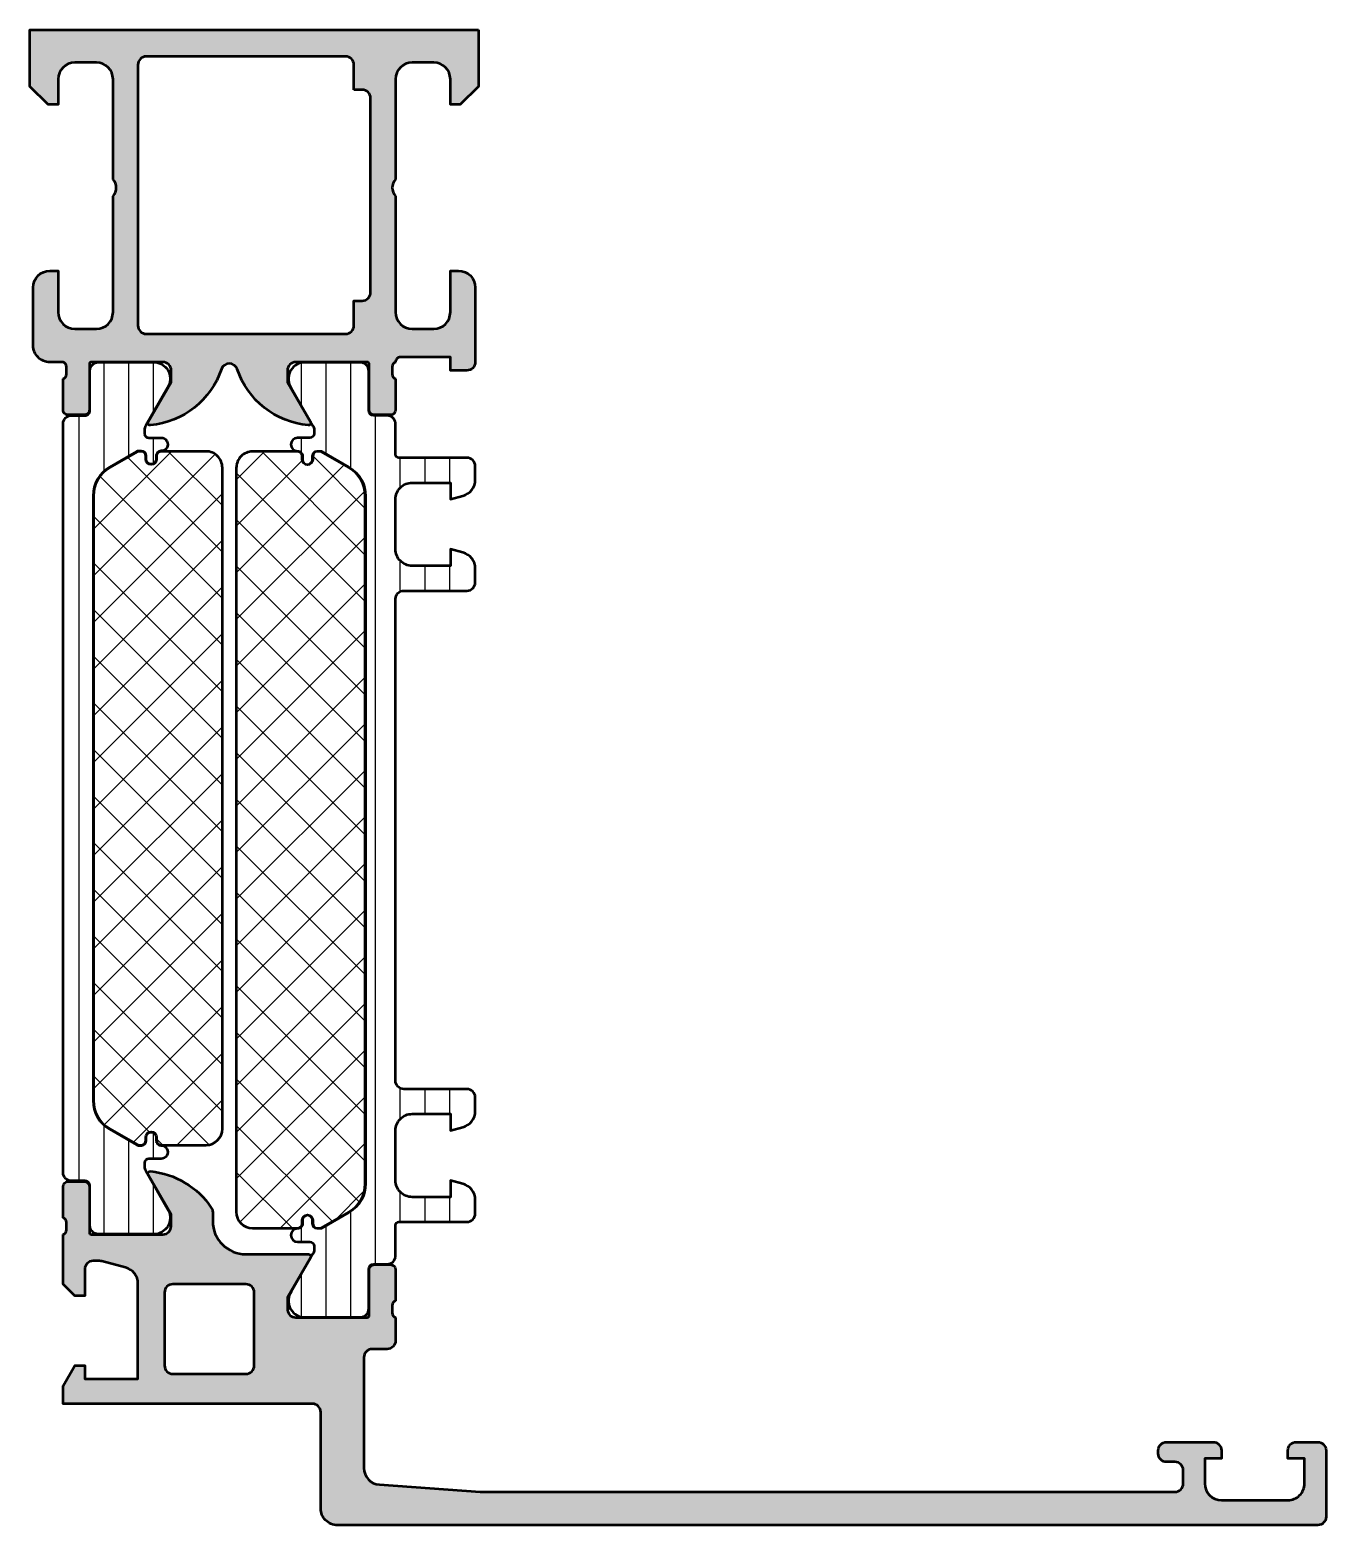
# Model space of a CAD drawing. Extents: x 0 to 78, y 0 to 90.
import ezdxf

# ---------------------------------------------------------------- set-up
doc = ezdxf.new("R2010")
doc.units = 0
for name, color, linetype, lineweight in [('0S-Alu contour', 7, 'Continuous', 50), ('0S-Alu hatch', 252, 'Continuous', 25), ('0S-Plastic contour', 254, 'Continuous', 50), ('0S-Plastic hatch', 253, 'Continuous', 25), ('0S-PT contour', 91, 'Continuous', 50), ('0S-PT hatch', 103, 'Continuous', 25)]:
    doc.layers.add(name, color=color, linetype=linetype, lineweight=lineweight)
pattern_1 = [(90, (0, 0), (-1.4859, 0), [])]
pattern_2 = [(135, (0, 0), (-1.403165018917055, -1.403165018917055), []), (225, (0, 0), (1.403165018917055, -1.403165018917055), [])]

# ---------------------------------------------------------------- blocks, each defined once
blk = doc.blocks.new('462450__830C498E_CF6E_484A_AFE0_2B5BCE3E3419_')
at = {"layer": '0S-Alu hatch'}
h = blk.add_hatch(color=256, dxfattribs=at)
edge = h.paths.add_edge_path()
edge.add_ellipse((18.50008919625605, 1.003023900099321), major_axis=(-1.000000000000048, 0), ratio=1, start_angle=0, end_angle=90.0000000000008, ccw=False)
edge.add_line((17.500089196256, 1.003023900099321), (17.50008919625649, 6.802922644659048))
edge.add_arc((17.0000891962565, 6.802922644659105), 0.4999999999999929, 0, 90)
edge.add_line((17.0000891962565, 7.302922644659098), (2.000224999478859, 7.302922644658863))
edge.add_line((2.000224999478859, 7.302922644658863), (2.000224999478433, 8.390580466918735))
edge.add_line((2.000224999478433, 8.390580466918735), (2.700212792447601, 9.603023900099487))
edge.add_line((2.700212792447601, 9.603023900099487), (3.300212792447567, 9.60302390009926))
edge.add_line((3.300212792447567, 9.60302390009926), (3.300212792447609, 8.80285051844325))
edge.add_line((3.300212792447609, 8.80285051844325), (6.500118103795315, 8.802850518443023))
edge.add_line((6.500118103795315, 8.802850518443023), (6.500118103797348, 14.5358521888871))
edge.add_arc((5.500118103797376, 14.53585218888744), 0.9999999999999715, 0, 75.0000000000012)
edge.add_line((5.758937148899869, 15.50177801517649), (4.325050393796928, 15.88598681324401))
edge.add_arc((4.195640871245643, 15.40302390009934), 0.5000000000001429, 75.00000000000148, 90.0000000000016)
edge.add_line((4.195640871245629, 15.90302390009948), (3.800212792446714, 15.9030239000995))
edge.add_arc((3.800212792446686, 15.4030239000995), 0.5, 89.99999999999675, 180)
edge.add_line((3.300212792446686, 15.4030239000995), (3.300212792447624, 13.80286251982015))
edge.add_line((3.300212792447624, 13.80286251982015), (2.700206688932922, 13.80286251981992))
edge.add_line((2.700206688932922, 13.80286251981992), (2.000224999478433, 14.50287472685136))
edge.add_line((2.000224999478433, 14.50287472685136), (2.000224999479783, 17.50302390009932))
edge.add_arc((1.921388552936761, 17.77054449209241), 0.2788950563274156, 286.4198764194896, 361.1645893740969)
edge.add_line((2.20022599947979, 17.77621290009078), (2.200225999479783, 18.22980690009081))
edge.add_arc((1.92135790383665, 18.23546755956785), 0.2789255417371147, 358.8371299271163, 433.5754054446469)
edge.add_line((2.0002249994798, 18.50301090009076), (2.000224999479783, 20.38302190009929))
edge.add_ellipse((2.300224999479781, 20.38302190009931), major_axis=(-0.2999999999999976, 0), ratio=1, start_angle=270.0000000000001, end_angle=360, ccw=False)
edge.add_line((2.30022499947978, 20.6830219000993), (3.280199318522591, 20.68302190009929))
edge.add_ellipse((3.280199318522592, 20.38302190009931), major_axis=(-0.2999999999999794, 0), ratio=1, start_angle=180, end_angle=270.00000000000034, ccw=False)
edge.add_line((3.580199318522574, 20.38302190009931), (3.580199318522574, 17.62302390009928))
edge.add_arc((3.700199318522621, 17.6230239000993), 0.1200000000000472, 180, 270)
edge.add_line((3.700199318522621, 17.50302390009925), (8.00013431649789, 17.50302390009925))
edge.add_arc((8.000134316497864, 18.00302390009922), 0.4999999999999716, 270.0000000000033, 360)
edge.add_line((8.500134316497835, 18.00302390009922), (8.500134316497778, 18.70302390009928))
edge.add_line((8.500134316497778, 18.70302390009928), (7.118638858875513, 21.09584422312668))
edge.add_ellipse((7.23844368471386, 21.16501357157426), major_axis=(-0.1383386968957694, 0), ratio=1, start_angle=-97.7024374942414, end_angle=29.999999999854595, ccw=False)
edge.add_ellipse((6.760956421657511, 16.32541027085277), major_axis=(-5.001352405552537, 0), ratio=1, start_angle=213.831086461185, end_angle=264.3081108363633, ccw=False)
edge.add_ellipse((10.50013431649695, 18.83154717032778), major_axis=(-0.4999999999999495, 0), ratio=1, start_angle=180, end_angle=213.827612701353, ccw=False)
edge.add_line((11.00013431649689, 18.83154717032777), (11.00013431649839, 18.30292952139657))
edge.add_arc((13.00013431649835, 18.30292952139977), 1.999999999999957, 180, 269.9999999999964)
edge.add_line((13.00013431649822, 16.30292952139981), (16.76201453184853, 16.30292952139958))
edge.add_ellipse((16.76201453184933, 16.16480973675074), major_axis=(-0.1381197846488362, 0), ratio=1, start_angle=150.0000000003202, end_angle=270.0000000003346, ccw=False)
edge.add_line((16.88162977412084, 16.09574984442699), (15.50013431649851, 13.70292952139951))
edge.add_line((15.50013431649851, 13.70292952139951), (15.50013431649844, 13.00292952139936))
edge.add_arc((16.0001343164984, 13.00292952139938), 0.4999999999999574, 180, 270.0000000000008)
edge.add_line((16.0001343164984, 12.50292952139942), (20.30015999745562, 12.50292952139942))
edge.add_arc((20.30015999745563, 12.62292952139938), 0.1199999999999619, 269.9999999999966, 360)
edge.add_line((20.42015999745559, 12.62292952139938), (20.42015999745558, 15.38292752139937))
edge.add_ellipse((20.7201599974556, 15.38292752139936), major_axis=(-0.3000000000000114, 0), ratio=1, start_angle=270, end_angle=360, ccw=False)
edge.add_line((20.7201599974556, 15.68292752139938), (21.70013431649836, 15.68292752139938))
edge.add_ellipse((21.70013431649836, 15.38292752139936), major_axis=(-0.3000000000000131, 0), ratio=1, start_angle=180, end_angle=269.9999999999993, ccw=False)
edge.add_line((22.00013431649837, 15.38292752139937), (22.00013431649838, 13.50291652139087))
edge.add_arc((22.07900141214156, 13.23537318086792), 0.2789255417371599, 106.4245945553558, 181.1628700728862)
edge.add_line((21.80013331649838, 13.22971252139087), (21.80013331649837, 12.77611852139086))
edge.add_arc((22.07897076304142, 12.77045011339248), 0.2788950563274378, 178.8354106259031, 253.5801235805096)
edge.add_line((22.00013431649838, 12.50292952139936), (22.00013431649836, 11.10292799552051))
edge.add_ellipse((21.50013431649824, 11.10292799552083), major_axis=(-0.5000000000001174, 0), ratio=1, start_angle=89.999999999963, end_angle=180, ccw=False)
edge.add_line((21.50013431649792, 10.60292799552071), (20.60013431649691, 10.60292799552071))
edge.add_arc((20.59999657905572, 10.10302063113705), 0.4999073833587774, 89.98421352749843, 179.9972906702997)
edge.add_line((20.10008919625585, 10.10304427011941), (20.1000891962572, 3.435224590089134))
edge.add_arc((21.10008919625719, 3.435224590089333), 0.9999999999999857, 180, 265.9042045137903)
edge.add_line((21.028664946924, 2.437778563175013), (27.10009529977538, 2.003020848341421))
edge.add_line((27.10009529977538, 2.003020848341421), (68.9000891962562, 2.003020848341648))
edge.add_arc((68.90007263279722, 2.503037411801088), 0.5000165637337787, 270.0018979697134, 359.9981020302674)
edge.add_line((69.40008919625666, 2.503020848341935), (69.40008919625711, 3.303023900099219))
edge.add_arc((68.90005409709146, 3.302988800933817), 0.5000351003975082, 0.0040217857437439, 89.99597821421769)
edge.add_line((68.90008919625711, 3.803023900099461), (68.40008919625711, 3.803023900099461))
edge.add_ellipse((68.4000891962563, 4.303023900100011), major_axis=(-0.5000000000005507, 0), ratio=1, start_angle=0, end_angle=90.00000000009283, ccw=False)
edge.add_line((67.90008919625575, 4.303023900100015), (67.9000891962562, 4.503023900099279))
edge.add_ellipse((68.4000891962562, 4.503023900099495), major_axis=(-0.5000000000000142, 0), ratio=1, start_angle=270.00000000000165, end_angle=360, ccw=False)
edge.add_line((68.4000891962562, 5.003023900099506), (71.20007698922541, 5.003023900099279))
edge.add_ellipse((71.200134464028, 4.50308137490278), major_axis=(-0.4999425285002313, 0), ratio=1, start_angle=179.9934131155661, end_angle=270.0065868843641, ccw=False)
edge.add_line((71.7000769892245, 4.503023900099579), (71.70007698922495, 4.003023900099279))
edge.add_line((71.70007698922495, 4.003023900099279), (70.70007698922541, 4.003023900099279))
edge.add_line((70.70007698922541, 4.003023900099279), (70.70007698922495, 2.503023900099506))
edge.add_arc((71.70015385893407, 2.503100769808625), 1.000076872663367, 180.0044039714515, 269.9955960286358)
edge.add_line((71.70007698922495, 1.503023900099506), (75.70007698922541, 1.503023900099279))
edge.add_arc((75.70011396291864, 2.502986926405142), 0.9999630269894156, 269.9978814850967, 360.0021185150526)
edge.add_line((76.7000769892245, 2.503023900100976), (76.70007698922495, 4.003023900099961))
edge.add_line((76.70007698922495, 4.003023900099961), (75.70007698922495, 4.003023900099279))
edge.add_line((75.70007698922495, 4.003023900099279), (75.70007698922495, 4.503023900099051))
edge.add_ellipse((76.20011388801457, 4.502987001309651), major_axis=(-0.5000369001510369, 0), ratio=1, start_angle=270.00422797775406, end_angle=359.99577202221616, ccw=False)
edge.add_line((76.20007698922541, 5.003023900099265), (77.50012581735086, 5.003023900099279))
edge.add_ellipse((77.50005832983322, 4.502956412582552), major_axis=(-0.5000674920706774, 0), ratio=1, start_angle=180.007732456117, end_angle=269.9922675438743, ccw=False)
edge.add_line((78.00012581734995, 4.503023900100112), (78.00012581734995, 0.503023900099052))
edge.add_ellipse((77.5000583298323, 0.503091387616933), major_axis=(-0.5000674920716048, 0), ratio=1, start_angle=90.00773245612731, end_angle=179.9922675437889, ccw=False)
edge.add_line((77.50012581734995, 0.0030239000992792), (18.50008919625607, 0.0030239000992722))
edge = h.paths.add_edge_path()
edge.add_arc((13.00011810379578, 14.00292264465908), 0.5, 0, 90)
edge.add_line((13.00011810379578, 14.50292264465908), (8.600118103795692, 14.50292264465884))
edge.add_arc((8.600118103795692, 14.00292264465884), 0.5, 90, 180)
edge.add_line((8.100118103795692, 14.00292264465884), (8.100118103795692, 9.602922644658975))
edge.add_arc((8.600118103795692, 9.602922644658975), 0.5, 180, 270)
edge.add_line((8.600118103795692, 9.102922644658975), (13.00011810379578, 9.102922644658975))
edge.add_arc((13.00011810379578, 9.602922644658975), 0.5, 270, 360)
edge.add_line((13.50011810379578, 9.602922644658975), (13.50011810379578, 14.00292264465908))
at = {"layer": '0S-Alu contour', "color": 7}
for points in [[(8.500134316497835, 18.00302390009922), (8.500134316497778, 18.70302390009928), (7.118638858875513, 21.09584422312668)], [(2.0002249994798, 18.50301090009076), (2.000224999479783, 20.38302190009929)], [(2.30022499947978, 20.6830219000993), (3.280199318522591, 20.68302190009929)], [(3.580199318522574, 20.38302190009931), (3.580199318522574, 17.62302390009928)], [(2.20022599947979, 17.77621290009078), (2.200225999479783, 18.22980690009081)], [(11.00013431649689, 18.83154717032777), (11.00013431649839, 18.30292952139657)], [(3.300212792446686, 15.4030239000995), (3.300212792447624, 13.80286251982015), (2.700206688932922, 13.80286251981992), (2.000224999478433, 14.50287472685136), (2.000224999479783, 17.50302390009932)], [(3.700199318522621, 17.50302390009925), (8.00013431649789, 17.50302390009925)], [(13.00013431649822, 16.30292952139981), (16.76201453184853, 16.30292952139958)], [(4.195640871245629, 15.90302390009948), (3.800212792446714, 15.9030239000995)], [(5.758937148899869, 15.50177801517649), (4.325050393796928, 15.88598681324401)], [(16.88162977412084, 16.09574984442699), (15.50013431649851, 13.70292952139951), (15.50013431649844, 13.00292952139936)], [(20.42015999745559, 12.62292952139938), (20.42015999745558, 15.38292752139937)], [(20.7201599974556, 15.68292752139938), (21.70013431649836, 15.68292752139938)], [(22.00013431649837, 15.38292752139937), (22.00013431649838, 13.50291652139087)], [(17.0000891962565, 7.302922644659098), (2.000224999478859, 7.302922644658863), (2.000224999478433, 8.390580466918735), (2.700212792447601, 9.603023900099487), (3.300212792447567, 9.60302390009926), (3.300212792447609, 8.80285051844325), (6.500118103795315, 8.802850518443023), (6.500118103797348, 14.5358521888871)], [(13.00011810379578, 14.50292264465908), (8.600118103795692, 14.50292264465884)], [(8.100118103795692, 14.00292264465884), (8.100118103795692, 9.602922644658975)], [(13.50011810379578, 9.602922644658975), (13.50011810379578, 14.00292264465908)], [(21.80013331649838, 13.22971252139087), (21.80013331649837, 12.77611852139086)], [(16.0001343164984, 12.50292952139942), (20.30015999745562, 12.50292952139942)], [(22.00013431649838, 12.50292952139936), (22.00013431649836, 11.10292799552051)], [(20.10008919625585, 10.10304427011941), (20.1000891962572, 3.435224590089134)], [(21.50013431649792, 10.60292799552071), (20.60013431649691, 10.60292799552071)], [(8.600118103795692, 9.102922644658975), (13.00011810379578, 9.102922644658975)], [(17.500089196256, 1.003023900099321), (17.50008919625649, 6.802922644659048)], [(67.90008919625575, 4.303023900100015), (67.9000891962562, 4.503023900099279)], [(68.4000891962562, 5.003023900099506), (71.20007698922541, 5.003023900099279)], [(71.7000769892245, 4.503023900099579), (71.70007698922495, 4.003023900099279), (70.70007698922541, 4.003023900099279), (70.70007698922495, 2.503023900099506)], [(76.7000769892245, 2.503023900100976), (76.70007698922495, 4.003023900099961), (75.70007698922495, 4.003023900099279), (75.70007698922495, 4.503023900099051)], [(76.20007698922541, 5.003023900099265), (77.50012581735086, 5.003023900099279)], [(78.00012581734995, 4.503023900100112), (78.00012581734995, 0.503023900099052)], [(68.90008919625711, 3.803023900099461), (68.40008919625711, 3.803023900099461)], [(69.40008919625666, 2.503020848341935), (69.40008919625711, 3.303023900099219)], [(21.028664946924, 2.437778563175013), (27.10009529977538, 2.003020848341421), (68.9000891962562, 2.003020848341648)], [(71.70007698922495, 1.503023900099506), (75.70007698922541, 1.503023900099279)], [(77.50012581734995, 0.0030239000992792), (18.50008919625607, 0.0030239000992722)]]:
    blk.add_lwpolyline(points, dxfattribs=at)
at = {"layer": '0S-Alu contour', "color": 7, "extrusion": (0, 0, -1)}
for centre, radius, start, end in [((-7.23844368471386, 21.16501357157426), 0.1383386968957694, 330.0000000001454, 97.70243749424141), ((-6.760956421657511, 16.32541027085277), 5.001352405552537, 95.69188916363666, 146.168913538815), ((-2.300224999479781, 20.38302190009931), 0.2999999999999976, 0, 89.99999999999991), ((-3.280199318522592, 20.38302190009931), 0.2999999999999794, 89.99999999999967, 180), ((-10.50013431649695, 18.83154717032778), 0.4999999999999495, 146.172387298647, 180), ((-16.76201453184933, 16.16480973675074), 0.1381197846488362, 89.99999999966545, 209.9999999996799), ((-20.7201599974556, 15.38292752139936), 0.3000000000000114, 0, 90), ((-21.70013431649836, 15.38292752139936), 0.3000000000000131, 90.00000000000067, 180), ((-21.50013431649824, 11.10292799552083), 0.5000000000001174, 180, 270.000000000037), ((-68.4000891962562, 4.503023900099495), 0.5000000000000142, 0, 89.99999999999837), ((-71.200134464028, 4.50308137490278), 0.4999425285002313, 89.99341311563593, 180.006586884434), ((-76.20011388801457, 4.502987001309651), 0.5000369001510369, 0.004227977783813, 89.99577202224596), ((-77.50005832983322, 4.502956412582552), 0.5000674920706774, 90.0077324561257, 179.992267543883), ((-68.4000891962563, 4.303023900100011), 0.5000000000005507, 269.9999999999072, 0), ((-18.50008919625605, 1.003023900099321), 1.000000000000048, 269.9999999999992, 0), ((-77.5000583298323, 0.503091387616933), 0.5000674920716048, 180.0077324562112, 269.9922675438727)]:
    blk.add_arc(centre, radius, start, end, dxfattribs=at)
at = {"layer": '0S-Alu contour', "color": 7}
for centre, radius, start, end in [((1.92135790383665, 18.23546755956785), 0.2789255417371147, 358.8371299271163, 73.57540544464696), ((8.000134316497864, 18.00302390009922), 0.4999999999999716, 270.0000000000033, 0), ((13.00013431649835, 18.30292952139977), 1.999999999999957, 180, 269.9999999999964), ((1.921388552936761, 17.77054449209241), 0.2788950563274156, 286.4198764194896, 1.164589374096924), ((3.700199318522621, 17.6230239000993), 0.1200000000000472, 180, 270), ((3.800212792446686, 15.4030239000995), 0.5, 89.99999999999675, 180), ((4.195640871245643, 15.40302390009934), 0.5000000000001429, 75.00000000000148, 90.0000000000016), ((5.500118103797376, 14.53585218888744), 0.9999999999999715, 0, 75.0000000000012), ((8.600118103795692, 14.00292264465884), 0.5, 90, 180), ((13.00011810379578, 14.00292264465908), 0.5, 0, 90), ((22.07900141214156, 13.23537318086792), 0.2789255417371599, 106.4245945553558, 181.1628700728862), ((16.0001343164984, 13.00292952139938), 0.4999999999999574, 180, 270.0000000000008), ((20.30015999745563, 12.62292952139938), 0.1199999999999619, 269.9999999999966, 0), ((22.07897076304142, 12.77045011339248), 0.2788950563274378, 178.8354106259031, 253.5801235805096), ((20.59999657905572, 10.10302063113705), 0.4999073833587774, 89.98421352749843, 179.9972906702997), ((8.600118103795692, 9.602922644658975), 0.5, 180, 270), ((13.00011810379578, 9.602922644658975), 0.5, 270, 0), ((17.0000891962565, 6.802922644659105), 0.4999999999999929, 0, 90), ((68.90005409709146, 3.302988800933817), 0.5000351003975082, 0.0040217857437439, 89.99597821421769), ((21.10008919625719, 3.435224590089333), 0.9999999999999857, 180, 265.9042045137903), ((68.90007263279722, 2.503037411801088), 0.5000165637337787, 270.0018979697134, 359.9981020302674), ((71.70015385893407, 2.503100769808625), 1.000076872663367, 180.0044039714515, 269.9955960286358), ((75.70011396291864, 2.502986926405142), 0.9999630269894156, 269.9978814850967, 0.0021185150526193)]:
    blk.add_arc(centre, radius, start, end, dxfattribs=at)
blk = doc.blocks.new('361620__7F225243_D8D9_40E1_8478_5CC6AD125FA3_')
at = {"layer": '0S-Alu hatch'}
h = blk.add_hatch(color=256, dxfattribs=at)
edge = h.paths.add_edge_path()
edge.add_line((26.9999008178711, 90.01), (26.99990081787156, 86.61000610351677))
edge.add_line((26.99990081787156, 86.61000610351677), (25.8999252319336, 85.51))
edge.add_line((25.8999252319336, 85.51), (25.29991912841842, 85.50999999999978))
edge.add_line((25.29991912841842, 85.50999999999978), (25.29991912841751, 87.04408813476563))
edge.add_arc((24.29987374256416, 87.04404274891228), 1.000045386883238, 0.0026002997815099, 89.99739970017178)
edge.add_line((24.29991912841752, 88.04408813476563), (22.99990081787064, 88.04408813476563))
edge.add_arc((22.99995331863829, 87.04403563399798), 1.000052502145744, 90.00300791448704, 179.9969920857711)
edge.add_line((21.99990081787064, 87.04408813476535), (21.9999008178711, 81.01))
edge.add_arc((22.52502257183096, 80.51), 0.7250881715225299, 136.4038161186324, 223.5961838813675)
edge.add_line((21.9999008178711, 80.01), (21.9999008178711, 73.01))
edge.add_arc((22.99995331863931, 73.01005250076823), 1.000052502146312, 180.0030079144711, 269.9969920854546)
edge.add_line((22.99990081787064, 72.01), (24.29991912841797, 72.01))
edge.add_arc((24.29987374256461, 73.01004538585336), 1.000045386883245, 270.0026002998282, 359.9973997002185)
edge.add_line((25.29991912841797, 73.01000000000082), (25.29991912841797, 75.51))
edge.add_line((25.29991912841797, 75.51), (25.79991912841797, 75.51))
edge.add_ellipse((25.79989930527029, 74.50998017685232), major_axis=(-1.000019823344156, 0), ratio=1, start_angle=180.0011357599706, end_angle=269.9988642398161, ccw=False)
edge.add_line((26.79991912841797, 74.50999999999627), (26.79991912841797, 70.01000000000025))
edge.add_ellipse((26.29992944852836, 70.00998967988961), major_axis=(-0.4999896799961122, 0), ratio=1, start_angle=89.99881737805163, end_angle=180.0011826219717, ccw=False)
edge.add_line((26.29991912841797, 69.51000000000002), (25.29991912841798, 69.50999999999978))
edge.add_line((25.29991912841798, 69.50999999999978), (25.29991912841797, 70.31000305175782))
edge.add_line((25.29991912841797, 70.31000305175782), (22.29990386962935, 70.31000305175759))
edge.add_arc((22.29990117862837, 70.00999533743278), 0.3000077143368609, 89.9994860698848, 180.0005139306047)
edge.add_arc((22.07872991084662, 69.74247205443938), 0.2788950563274354, 106.4198764196803, 181.1645893740997)
edge.add_line((21.79989246430357, 69.73680364644099), (21.79989246430357, 69.28320964644098))
edge.add_arc((22.07876055994674, 69.27754898696392), 0.2789255417371505, 178.8371299271138, 253.575405444644)
edge.add_line((21.99989346430356, 69.01000564644099), (21.99989346430356, 67.12999464643248))
edge.add_ellipse((21.69989346430356, 67.12999464643248), major_axis=(-0.3000000000000043, 0), ratio=1, start_angle=90.00000000000142, end_angle=180, ccw=False)
edge.add_line((21.69989346430357, 66.82999464643248), (20.71991914526078, 66.82999464643248))
edge.add_ellipse((20.71991914526078, 67.12999464643248), major_axis=(-0.2999999999999971, 0), ratio=1, start_angle=0, end_angle=90, ccw=False)
edge.add_line((20.41991914526078, 67.12999464643248), (20.41991914526078, 69.88999264643247))
edge.add_arc((20.29991914526077, 69.88999264643247), 0.1200000000000045, 0, 90)
edge.add_line((20.29991914526077, 70.00999264643247), (15.99989346430402, 70.00999264643247))
edge.add_arc((15.9998934643039, 69.5099926464326), 0.4999999999998864, 89.99999999998657, 180)
edge.add_line((15.49989346430401, 69.5099926464326), (15.49989346430356, 68.80999264643266))
edge.add_line((15.49989346430356, 68.80999264643266), (16.88138892192501, 66.41717232340467))
edge.add_ellipse((16.76177367965506, 66.3481124310806), major_axis=(-0.1381197846476496, 0), ratio=1, start_angle=82.297562506043, end_angle=210.0000000001208, ccw=False)
edge.add_ellipse((17.20939206763886, 71.18946366588494), major_axis=(-4.999999999999668, 0), ratio=1, start_angle=18.709400743866524, end_angle=84.65077199038598, ccw=False)
edge.add_arc((12.00002493344528, 69.42523747256868), 0.5000000000002877, 18.70940074387785, 161.2905992561222)
edge.add_ellipse((6.790657799252569, 71.189463665884), major_axis=(-4.999999999998533, 0), ratio=1, start_angle=95.34922800962079, end_angle=161.2905992561408, ccw=False)
edge.add_ellipse((7.238276187236091, 66.3481124310816), major_axis=(-0.1381197846485115, 0), ratio=1, start_angle=-29.999999999866816, end_angle=97.70243749422798, ccw=False)
edge.add_line((7.118660944965084, 66.41717232340558), (8.500156402588347, 68.80999264643266))
edge.add_line((8.500156402588347, 68.80999264643266), (8.50015640258789, 69.50999264643225))
edge.add_arc((8.000156402587326, 69.50999264643191), 0.5000000000005649, 0, 90.00000000003926)
edge.add_line((8.000156402586981, 70.00999264643247), (3.700130721631136, 70.00999264643225))
edge.add_arc((3.700130721631134, 69.88999264643225), 0.1200000000000045, 89.99999999999916, 180)
edge.add_line((3.58013072163113, 69.88999264643225), (3.580130721631135, 67.12999464643225))
edge.add_ellipse((3.280130721631136, 67.12999464643224), major_axis=(-0.2999999999999984, 0), ratio=1, start_angle=89.9999999999988, end_angle=180, ccw=False)
edge.add_line((3.28013072163113, 66.82999464643224), (2.300156402588354, 66.82999464643225))
edge.add_ellipse((2.30015640258833, 67.12999464643224), major_axis=(-0.2999999999999829, 0), ratio=1, start_angle=0, end_angle=90.00000000000472, ccw=False)
edge.add_line((2.000156402588349, 67.12999464643225), (2.000156402588348, 69.01000564644076))
edge.add_arc((1.921289306945185, 69.2775489869637), 0.2789255417371429, 286.4245945553541, 361.1628700728862)
edge.add_line((2.200157402588347, 69.28320964644075), (2.200157402588348, 69.73680364644076))
edge.add_arc((1.921319956045311, 69.74247205443913), 0.2788950563274244, 358.8354106259031, 433.5801235805088)
edge.add_line((2.000156402588349, 70.00999264643225), (1.199981689453123, 70.00999264643247))
edge.add_ellipse((1.199981689452919, 71.00999264643227), major_axis=(-0.999999999999801, 0), ratio=1, start_angle=0, end_angle=90.00000000001171, ccw=False)
edge.add_line((0.1999816894531241, 71.00999264643225), (0.199981689453125, 74.51000000000046))
edge.add_ellipse((1.20000151260046, 74.50998017685266), major_axis=(-1.00001982334381, 0), ratio=1, start_angle=270.00113576019055, end_angle=359.9988642393876, ccw=False)
edge.add_line((1.19998168945267, 75.51), (1.69998168945267, 75.51))
edge.add_line((1.69998168945267, 75.51), (1.699981689453125, 73.01000000000023))
edge.add_arc((2.700027075306595, 73.01004538585347), 1.00004538688336, 180.0026002997815, 269.9973997001652)
edge.add_line((2.699981689453125, 72.00999999999999), (3.999999999999545, 72.01))
edge.add_arc((3.999947499231668, 73.01005250076832), 1.000052502146426, 270.0030079145, 359.9969920855289)
edge.add_line((5.000000000000001, 73.01000000000096), (5, 80.01))
edge.add_arc((4.474878246040134, 80.51), 0.7250881715225299, 316.4038161186324, 403.5961838813675)
edge.add_line((5, 81.01), (5, 87.0440881347654))
edge.add_arc((3.999947499231666, 87.0440356339973), 1.000052502146426, 0.0030079144711719, 89.99699208547388)
edge.add_line((4, 88.04408813476563), (2.69998168945267, 88.04408813476563))
edge.add_arc((2.700027075306252, 87.04404274891252), 1.000045386883018, 90.00260029984123, 179.9973997002185)
edge.add_line((1.699981689453125, 87.04408813476503), (1.699981689453579, 85.50999999999978))
edge.add_line((1.699981689453579, 85.50999999999978), (1.099975585937045, 85.51))
edge.add_line((1.099975585937045, 85.51), (0, 86.61000610351518))
edge.add_line((0, 86.61000610351518), (0, 90.01))
edge.add_line((0, 90.01), (26.9999008178711, 90.01))
edge = h.paths.add_edge_path()
edge.add_line((19.49990844726563, 86.40999389648438), (19.49990844726562, 87.9099938964844))
edge.add_arc((18.99990844726562, 87.9099938964844), 0.5, 0, 90)
edge.add_line((18.99990844726562, 88.40999389648438), (7, 88.40999389648438))
edge.add_arc((7, 87.9099938964844), 0.5, 90, 180)
edge.add_line((6.5, 87.9099938964844), (6.5, 72.21001220703126))
edge.add_arc((7, 72.21001220703126), 0.5, 180, 270)
edge.add_line((7, 71.71001220703126), (18.99990844726562, 71.71001220703126))
edge.add_arc((18.99990844726562, 72.21001220703126), 0.5, 270, 360)
edge.add_line((19.49990844726562, 72.21001220703126), (19.49990844726562, 73.71001220703126))
edge.add_line((19.49990844726562, 73.71001220703126), (19.99990844726562, 73.71001220703126))
edge.add_arc((19.99990844726562, 74.21001220703126), 0.5, 270, 360)
edge.add_line((20.49990844726563, 74.21001220703126), (20.49990844726562, 85.90999389648438))
edge.add_arc((19.99990844726562, 85.90999389648438), 0.5, 0, 90)
edge.add_line((19.99990844726562, 86.40999389648438), (19.49990844726563, 86.40999389648438))
at = {"layer": '0S-Alu contour', "color": 7}
for points in [[(1.699981689453125, 87.04408813476503), (1.699981689453579, 85.50999999999978), (1.099975585937045, 85.51), (0, 86.61000610351518), (0, 90.01), (26.9999008178711, 90.01)], [(26.9999008178711, 90.01), (26.99990081787156, 86.61000610351677), (25.8999252319336, 85.51), (25.29991912841842, 85.50999999999978), (25.29991912841751, 87.04408813476563)], [(18.99990844726562, 88.40999389648438), (7, 88.40999389648438)], [(4, 88.04408813476563), (2.69998168945267, 88.04408813476563)], [(6.5, 87.9099938964844), (6.5, 72.21001220703126)], [(19.49990844726563, 86.40999389648438), (19.49990844726562, 87.9099938964844)], [(24.29991912841752, 88.04408813476563), (22.99990081787064, 88.04408813476563)], [(5, 81.01), (5, 87.0440881347654)], [(19.99990844726562, 86.40999389648438), (19.49990844726563, 86.40999389648438)], [(21.99990081787064, 87.04408813476535), (21.9999008178711, 81.01)], [(20.49990844726563, 74.21001220703126), (20.49990844726562, 85.90999389648438)], [(5.000000000000001, 73.01000000000096), (5, 80.01)], [(21.9999008178711, 80.01), (21.9999008178711, 73.01)], [(1.19998168945267, 75.51), (1.69998168945267, 75.51), (1.699981689453125, 73.01000000000023)], [(25.29991912841797, 73.01000000000082), (25.29991912841797, 75.51), (25.79991912841797, 75.51)], [(0.1999816894531241, 71.00999264643225), (0.199981689453125, 74.51000000000046)], [(26.79991912841797, 74.50999999999627), (26.79991912841797, 70.01000000000025)], [(19.49990844726562, 72.21001220703126), (19.49990844726562, 73.71001220703126), (19.99990844726562, 73.71001220703126)], [(2.699981689453125, 72.00999999999999), (3.999999999999545, 72.01)], [(22.99990081787064, 72.01), (24.29991912841797, 72.01)], [(7, 71.71001220703126), (18.99990844726562, 71.71001220703126)], [(26.29991912841797, 69.51000000000002), (25.29991912841798, 69.50999999999978), (25.29991912841797, 70.31000305175782), (22.29990386962935, 70.31000305175759)], [(2.000156402588349, 70.00999264643225), (1.199981689453123, 70.00999264643247)], [(2.200157402588347, 69.28320964644075), (2.200157402588348, 69.73680364644076)], [(3.58013072163113, 69.88999264643225), (3.580130721631135, 67.12999464643225)], [(8.000156402586981, 70.00999264643247), (3.700130721631136, 70.00999264643225)], [(7.118660944965084, 66.41717232340558), (8.500156402588347, 68.80999264643266), (8.50015640258789, 69.50999264643225)], [(15.49989346430401, 69.5099926464326), (15.49989346430356, 68.80999264643266), (16.88138892192501, 66.41717232340467)], [(20.29991914526077, 70.00999264643247), (15.99989346430402, 70.00999264643247)], [(20.41991914526078, 67.12999464643248), (20.41991914526078, 69.88999264643247)], [(21.79989246430357, 69.73680364644099), (21.79989246430357, 69.28320964644098)], [(2.000156402588349, 67.12999464643225), (2.000156402588348, 69.01000564644076)], [(21.99989346430356, 69.01000564644099), (21.99989346430356, 67.12999464643248)], [(3.28013072163113, 66.82999464643224), (2.300156402588354, 66.82999464643225)], [(21.69989346430357, 66.82999464643248), (20.71991914526078, 66.82999464643248)]]:
    blk.add_lwpolyline(points, dxfattribs=at)
for centre, radius, start, end in [((7, 87.9099938964844), 0.5, 90, 180), ((18.99990844726562, 87.9099938964844), 0.5, 0, 90), ((2.700027075306252, 87.04404274891252), 1.000045386883018, 90.00260029984123, 179.9973997002185), ((3.999947499231666, 87.0440356339973), 1.000052502146426, 0.0030079144711719, 89.99699208547388), ((22.99995331863829, 87.04403563399798), 1.000052502145744, 90.00300791448704, 179.9969920857711), ((24.29987374256416, 87.04404274891228), 1.000045386883238, 0.0026002997815099, 89.99739970017178), ((19.99990844726562, 85.90999389648438), 0.5, 0, 90), ((4.474878246040134, 80.51), 0.7250881715225299, 316.4038161186324, 43.59618388136754), ((22.52502257183096, 80.51), 0.7250881715225299, 136.4038161186324, 223.5961838813675), ((19.99990844726562, 74.21001220703126), 0.5, 270, 0), ((2.700027075306595, 73.01004538585347), 1.00004538688336, 180.0026002997815, 269.9973997001652), ((3.999947499231668, 73.01005250076832), 1.000052502146426, 270.0030079145, 359.9969920855289), ((22.99995331863931, 73.01005250076823), 1.000052502146312, 180.0030079144711, 269.9969920854546), ((24.29987374256461, 73.01004538585336), 1.000045386883245, 270.0026002998282, 359.9973997002185), ((7, 72.21001220703126), 0.5, 180, 270), ((18.99990844726562, 72.21001220703126), 0.5, 270, 0), ((22.29990117862837, 70.00999533743278), 0.3000077143368609, 89.9994860698848, 180.0005139306047), ((1.921319956045311, 69.74247205443913), 0.2788950563274244, 358.8354106259031, 73.58012358050881), ((3.700130721631134, 69.88999264643225), 0.1200000000000045, 89.99999999999916, 180), ((8.000156402587326, 69.50999264643191), 0.5000000000005649, 0, 90.00000000003926), ((12.00002493344528, 69.42523747256868), 0.5000000000002877, 18.70940074387785, 161.2905992561222), ((15.9998934643039, 69.5099926464326), 0.4999999999998864, 89.99999999998657, 180), ((20.29991914526077, 69.88999264643247), 0.1200000000000045, 0, 90), ((22.07872991084662, 69.74247205443938), 0.2788950563274354, 106.4198764196803, 181.1645893740997), ((1.921289306945185, 69.2775489869637), 0.2789255417371429, 286.4245945553541, 1.162870072886224), ((22.07876055994674, 69.27754898696392), 0.2789255417371505, 178.8371299271138, 253.575405444644)]:
    blk.add_arc(centre, radius, start, end, dxfattribs=at)
at = {"layer": '0S-Alu contour', "color": 7, "extrusion": (0, 0, -1)}
for centre, radius, start, end in [((-1.20000151260046, 74.50998017685266), 1.00001982334381, 0.0011357606123724, 89.99886423980946), ((-25.79989930527029, 74.50998017685232), 1.000019823344156, 90.00113576018391, 179.9988642400294), ((-1.199981689452919, 71.00999264643227), 0.999999999999801, 269.9999999999883, 0), ((-6.790657799252569, 71.189463665884), 4.999999999998533, 198.7094007438593, 264.6507719903792), ((-17.20939206763886, 71.18946366588494), 4.999999999999668, 275.349228009614, 341.2905992561335), ((-26.29992944852836, 70.00998967988961), 0.4999896799961122, 179.9988173780283, 270.0011826219484), ((-2.30015640258833, 67.12999464643224), 0.2999999999999829, 269.9999999999953, 0), ((-3.280130721631136, 67.12999464643224), 0.2999999999999985, 180, 270.0000000000013), ((-20.71991914526078, 67.12999464643248), 0.2999999999999971, 270, 0), ((-21.69989346430356, 67.12999464643248), 0.3000000000000043, 180, 269.9999999999986), ((-7.238276187236091, 66.3481124310816), 0.1381197846485115, 262.297562505772, 29.99999999986679), ((-16.76177367965506, 66.3481124310806), 0.1381197846476496, 149.9999999998792, 277.702437493957)]:
    blk.add_arc(centre, radius, start, end, dxfattribs=at)
blk = doc.blocks.new('284595__E74F03B7_A7FE_47A0_868B_E4A21D942845___0EAB4487_443A_42F8_9140_48E442396E4C_')
at = {"layer": '0S-Plastic hatch'}
h = blk.add_hatch(dxfattribs=at)
h.set_pattern_fill('ANSI31', color=256, scale=0.4680000000000001, angle=45, style=0)
h.set_pattern_definition(pattern_1)
edge = h.paths.add_edge_path()
edge.add_arc((26.30028497911076, 63.75292952144656), 0.4999999999999858, 0, 89.99999999999837)
edge.add_line((26.30028497911077, 64.25292952144655), (22.20028497911076, 64.25292952144649))
edge.add_ellipse((22.20028497911074, 64.45292952144649), major_axis=(-0.2000000000000028, 0), ratio=1, start_angle=0, end_angle=90.00000000000409, ccw=False)
edge.add_line((22.00028497911074, 64.45292952144649), (22.00028497911075, 66.292935200356))
edge.add_arc((21.50028765801305, 66.29293520035601), 0.4999973210976947, 0, 90.000306982025)
edge.add_line((21.50028497910386, 66.79293252144653), (20.68995364577051, 66.79293252144652))
edge.add_ellipse((20.68995364577054, 67.09293252144654), major_axis=(-0.3000000000000256, 0), ratio=1, start_angle=0, end_angle=89.99999999999528, ccw=False)
edge.add_line((20.38995364577051, 67.09293252144653), (20.39028559616753, 69.49293090438279))
edge.add_arc((19.89028961872891, 69.49293354400788), 0.4999959774455904, 359.9996975182267, 450.0003024811834)
edge.add_line((19.89028697910385, 69.99292952144648), (16.41374548100435, 69.99292952144651))
edge.add_arc((16.5560561299957, 69.00311144672366), 0.9999960709244742, 98.18160805189984, 212.7270160998403)
edge.add_line((15.71480348100436, 68.46247652144652), (17.03332033031551, 66.17873803477421))
edge.add_ellipse((16.60030761358519, 65.9287380604747), major_axis=(-0.4999999999999406, 0), ratio=1, start_angle=179.9942561767025, end_angle=209.9999965993448, ccw=False)
edge.add_line((17.10030761107268, 65.92868793616069), (17.10028497910133, 65.70292952146409))
edge.add_ellipse((16.85028497908383, 65.70292952146404), major_axis=(-0.2500000000174971, 0), ratio=1, start_angle=90.0000000000008, end_angle=180, ccw=False)
edge.add_line((16.85028497908384, 65.45292952144655), (16.09987833971975, 65.45292952144652))
edge.add_arc((16.09987833971975, 65.05367044832977), 0.3992590731167524, 90, 270)
edge.add_ellipse((16.09987833971976, 64.35292952144644), major_axis=(-0.3014818537665747, 0), ratio=1, start_angle=180, end_angle=270.00000000000136, ccw=False)
edge.add_line((16.40136019348633, 64.35292952144644), (16.40136019348633, 64.15235872616027))
edge.add_arc((16.70078939820009, 64.1523587261603), 0.2994292047137605, 180, 360)
edge.add_line((17.00021860291385, 64.1523587261603), (17.00021860291386, 64.35292952144658))
edge.add_ellipse((17.30021860291383, 64.35292952144655), major_axis=(-0.2999999999999723, 0), ratio=1, start_angle=273.39363927145496, end_angle=360, ccw=False)
edge.add_line((17.2824599370254, 64.65240344315905), (17.46529778857118, 64.65240344315905))
edge.add_ellipse((17.46529778857136, 64.45240344315914), major_axis=(-0.1999999999999034, 0), ratio=1, start_angle=240.0000000000336, end_angle=270.0000000000529, ccw=False)
edge.add_line((17.56529778857122, 64.625608523916), (19.20028497911077, 63.68164822933627))
edge.add_ellipse((18.20028497911083, 61.94959742176747), major_axis=(-1.999999999999896, 0), ratio=1, start_angle=180, end_angle=240.0000000000005, ccw=False)
edge.add_line((20.20028497911074, 61.94959742176748), (20.20028497911074, 20.55626162107838))
edge.add_ellipse((18.20028497911078, 20.5562616210784), major_axis=(-1.99999999999996, 0), ratio=1, start_angle=119.99999999999909, end_angle=180, ccw=False)
edge.add_line((19.20028497911073, 18.82421081350954), (17.56529778857123, 17.88025051893002))
edge.add_ellipse((17.46529778857104, 18.05345559968675), major_axis=(-0.1999999999999573, 0), ratio=1, start_angle=90.00000000006719, end_angle=120.000000000071, ccw=False)
edge.add_line((17.46529778857128, 17.8534555996868), (17.28245993702538, 17.85345559968685))
edge.add_ellipse((17.3002186029138, 18.1529295213993), major_axis=(-0.2999999999999499, 0), ratio=1, start_angle=0, end_angle=86.60636072854618, ccw=False)
edge.add_line((17.00021860291385, 18.1529295213993), (17.00021860291386, 18.35350031668555))
edge.add_arc((16.70078939820009, 18.35350031668557), 0.2994292047137641, 0, 180)
edge.add_line((16.40136019348633, 18.35350031668557), (16.40136019348634, 18.15292952139929))
edge.add_ellipse((16.09987833971981, 18.15292952139941), major_axis=(-0.3014818537665249, 0), ratio=1, start_angle=89.99999999998852, end_angle=180, ccw=False)
edge.add_arc((16.09987833971975, 17.4521885945161), 0.3992590731167667, 90, 270)
edge.add_line((16.09987833971975, 17.05292952139933), (16.85028497908388, 17.05292952139932))
edge.add_ellipse((16.85028497908386, 16.80292952138184), major_axis=(-0.2500000000174793, 0), ratio=1, start_angle=180, end_angle=269.9999999999943, ccw=False)
edge.add_line((17.10028497910134, 16.80292952138184), (17.10030761107269, 16.57717110668496))
edge.add_ellipse((16.60030761358509, 16.57712098237117), major_axis=(-0.5000000000000494, 0), ratio=1, start_angle=150.0000034006562, end_angle=180.0057438232342, ccw=False)
edge.add_line((17.03332033031551, 16.3271210080716), (15.71480348100436, 14.04338252139932))
edge.add_arc((16.5560561299957, 13.50274759612217), 0.9999960709244671, 147.2729839001594, 261.8183919481003)
edge.add_line((16.41374548100435, 12.51292952139933), (19.89028697910385, 12.51292952139933))
edge.add_arc((19.89028961872891, 13.01292549883794), 0.4999959774455833, 269.9996975188153, 360.0003024817733)
edge.add_line((20.39028559616753, 13.01292813846814), (20.38995364577051, 15.41292652139931))
edge.add_ellipse((20.68995364577052, 15.41292652139931), major_axis=(-0.3000000000000114, 0), ratio=1, start_angle=270, end_angle=360, ccw=False)
edge.add_line((20.68995364577052, 15.71292652139932), (21.50028497910387, 15.71292652139932))
edge.add_arc((21.50028765801305, 16.21292384248984), 0.4999973210976948, 269.9996930179751, 360)
edge.add_line((22.00028497911075, 16.21292384248984), (22.00028497911075, 18.05292952139926))
edge.add_ellipse((22.20028497911077, 18.05292952139931), major_axis=(-0.2000000000000277, 0), ratio=1, start_angle=270.0000000000122, end_angle=360, ccw=False)
edge.add_line((22.20028497911073, 18.25292952139934), (26.30028497911076, 18.25292952139928))
edge.add_arc((26.30028497911075, 18.75292952139928), 0.5, 270.0000000000008, 360)
edge.add_line((26.80028497911075, 18.75292952139928), (26.80028497911074, 19.58367874477365))
edge.add_arc((25.80028497911075, 19.58367874477366), 0.9999999999999893, 0, 74.99999999999902)
edge.add_line((26.05910402421329, 20.54960457106272), (25.30028497911075, 20.75292952139934))
edge.add_line((25.30028497911075, 20.75292952139934), (25.30028497911075, 19.75292952139934))
edge.add_line((25.30028497911075, 19.75292952139934), (23.00028497911075, 19.75292952139934))
edge.add_ellipse((23.00028497911074, 20.75292952139934), major_axis=(-0.9999999999999964, 0), ratio=1, start_angle=0, end_angle=90.00000000000023, ccw=False)
edge.add_line((22.00028497911074, 20.75292952139934), (22.00028497911075, 23.75292952139941))
edge.add_ellipse((23.00028497911068, 23.75292952139933), major_axis=(-0.9999999999999324, 0), ratio=1, start_angle=269.99999999999716, end_angle=360, ccw=False)
edge.add_line((23.00028497911073, 24.75292952139927), (25.30028497911074, 24.75292952139933))
edge.add_line((25.30028497911074, 24.75292952139933), (25.30028497911074, 23.7529295213994))
edge.add_line((25.30028497911074, 23.7529295213994), (26.0591040242132, 23.95625447173587))
edge.add_arc((25.80028497911066, 24.92218029802504), 1.000000000000099, 284.9999999999999, 360)
edge.add_line((26.80028497911076, 24.92218029802504), (26.80028497911075, 25.75292952139937))
edge.add_arc((26.30028497911078, 25.75292952139937), 0.4999999999999681, 0, 89.99999999999837)
edge.add_line((26.30028497911079, 26.25292952139933), (22.50028497911074, 26.25292952139935))
edge.add_ellipse((22.50028497911072, 26.75292952139933), major_axis=(-0.4999999999999858, 0), ratio=1, start_angle=0, end_angle=90.00000000000239, ccw=False)
edge.add_line((22.00028497911074, 26.75292952139933), (22.00028497911075, 55.75292952144648))
edge.add_ellipse((22.50028497911074, 55.75292952144653), major_axis=(-0.4999999999999965, 0), ratio=1, start_angle=270.0000000000004, end_angle=360, ccw=False)
edge.add_line((22.50028497911074, 56.25292952144653), (26.30028497911081, 56.25292952144652))
edge.add_arc((26.30028497911078, 56.75292952144648), 0.4999999999999574, 270.0000000000041, 360)
edge.add_line((26.80028497911074, 56.75292952144648), (26.80028497911075, 57.58367874482093))
edge.add_arc((25.80028497911077, 57.58367874482093), 0.9999999999999786, 0, 75.00000000000098)
edge.add_line((26.05910402421327, 58.54960457110998), (25.30028497911074, 58.75292952144652))
edge.add_line((25.30028497911074, 58.75292952144652), (25.30028497911074, 57.75292952144653))
edge.add_line((25.30028497911074, 57.75292952144653), (23.00028497911077, 57.75292952144653))
edge.add_ellipse((23.00028497911074, 58.75292952144652), major_axis=(-1, 0), ratio=1, start_angle=0, end_angle=90.00000000000159, ccw=False)
edge.add_line((22.00028497911074, 58.75292952144651), (22.00028497911075, 61.75292952144658))
edge.add_ellipse((23.00028497911076, 61.75292952144651), major_axis=(-1.00000000000001, 0), ratio=1, start_angle=269.99999999999795, end_angle=360, ccw=False)
edge.add_line((23.00028497911079, 62.75292952144653), (25.30028497911074, 62.75292952144647))
edge.add_line((25.30028497911074, 62.75292952144647), (25.30028497911074, 61.75292952144654))
edge.add_line((25.30028497911074, 61.75292952144654), (26.0591040242133, 61.95625447178318))
edge.add_arc((25.80028497911082, 62.92218029807218), 0.9999999999999237, 284.9999999999984, 360)
edge.add_line((26.80028497911075, 62.92218029807218), (26.80028497911074, 63.75292952144656))
at = {"layer": '0S-Plastic contour', "color": 7}
for points in [[(19.89028697910385, 69.99292952144648), (16.41374548100435, 69.99292952144651)], [(20.38995364577051, 67.09293252144653), (20.39028559616753, 69.49293090438279)], [(15.71480348100436, 68.46247652144652), (17.03332033031551, 66.17873803477421)], [(21.50028497910386, 66.79293252144653), (20.68995364577051, 66.79293252144652)], [(17.10030761107268, 65.92868793616069), (17.10028497910133, 65.70292952146409)], [(22.00028497911074, 64.45292952144649), (22.00028497911075, 66.292935200356)], [(16.85028497908384, 65.45292952144655), (16.09987833971975, 65.45292952144652)], [(16.40136019348633, 64.35292952144644), (16.40136019348633, 64.15235872616027)], [(17.00021860291385, 64.1523587261603), (17.00021860291386, 64.35292952144658)], [(17.2824599370254, 64.65240344315905), (17.46529778857118, 64.65240344315905)], [(17.56529778857122, 64.625608523916), (19.20028497911077, 63.68164822933627)], [(26.30028497911077, 64.25292952144655), (22.20028497911076, 64.25292952144649)], [(26.80028497911075, 62.92218029807218), (26.80028497911074, 63.75292952144656)], [(23.00028497911079, 62.75292952144653), (25.30028497911074, 62.75292952144647), (25.30028497911074, 61.75292952144654), (26.0591040242133, 61.95625447178318)], [(20.20028497911074, 61.94959742176748), (20.20028497911074, 20.55626162107838)], [(22.00028497911074, 58.75292952144651), (22.00028497911075, 61.75292952144658)], [(26.05910402421327, 58.54960457110998), (25.30028497911074, 58.75292952144652), (25.30028497911074, 57.75292952144653), (23.00028497911077, 57.75292952144653)], [(26.80028497911074, 56.75292952144648), (26.80028497911075, 57.58367874482093)], [(22.50028497911074, 56.25292952144653), (26.30028497911081, 56.25292952144652)], [(22.00028497911074, 26.75292952139933), (22.00028497911075, 55.75292952144648)], [(26.30028497911079, 26.25292952139933), (22.50028497911074, 26.25292952139935)], [(26.80028497911076, 24.92218029802504), (26.80028497911075, 25.75292952139937)], [(23.00028497911073, 24.75292952139927), (25.30028497911074, 24.75292952139933), (25.30028497911074, 23.7529295213994), (26.0591040242132, 23.95625447173587)], [(22.00028497911074, 20.75292952139934), (22.00028497911075, 23.75292952139941)], [(26.05910402421329, 20.54960457106272), (25.30028497911075, 20.75292952139934), (25.30028497911075, 19.75292952139934), (23.00028497911075, 19.75292952139934)], [(26.80028497911075, 18.75292952139928), (26.80028497911074, 19.58367874477365)], [(16.40136019348633, 18.35350031668557), (16.40136019348634, 18.15292952139929)], [(17.00021860291385, 18.1529295213993), (17.00021860291386, 18.35350031668555)], [(19.20028497911073, 18.82421081350954), (17.56529778857123, 17.88025051893002)], [(22.00028497911075, 16.21292384248984), (22.00028497911075, 18.05292952139926)], [(22.20028497911073, 18.25292952139934), (26.30028497911076, 18.25292952139928)], [(17.46529778857128, 17.8534555996868), (17.28245993702538, 17.85345559968685)], [(17.03332033031551, 16.3271210080716), (15.71480348100436, 14.04338252139932)], [(16.09987833971975, 17.05292952139933), (16.85028497908388, 17.05292952139932)], [(17.10028497910134, 16.80292952138184), (17.10030761107269, 16.57717110668496)], [(20.39028559616753, 13.01292813846814), (20.38995364577051, 15.41292652139931)], [(20.68995364577052, 15.71292652139932), (21.50028497910387, 15.71292652139932)], [(16.41374548100435, 12.51292952139933), (19.89028697910385, 12.51292952139933)]]:
    blk.add_lwpolyline(points, dxfattribs=at)
for centre, radius, start, end in [((16.5560561299957, 69.00311144672366), 0.9999960709244742, 98.18160805189984, 212.7270160998403), ((19.89028961872891, 69.49293354400788), 0.4999959774455904, 359.9996975182267, 90.00030248118344), ((21.50028765801305, 66.29293520035601), 0.4999973210976947, 0, 90.000306982025), ((16.09987833971975, 65.05367044832977), 0.3992590731167524, 90, 270), ((16.70078939820009, 64.1523587261603), 0.2994292047137605, 180, 0), ((26.30028497911076, 63.75292952144656), 0.4999999999999858, 0, 89.99999999999837), ((25.80028497911082, 62.92218029807218), 0.9999999999999237, 284.9999999999984, 0), ((25.80028497911077, 57.58367874482093), 0.9999999999999786, 0, 75.00000000000098), ((26.30028497911078, 56.75292952144648), 0.4999999999999574, 270.0000000000041, 0), ((26.30028497911078, 25.75292952139937), 0.4999999999999681, 0, 89.99999999999837), ((25.80028497911066, 24.92218029802504), 1.000000000000099, 284.9999999999999, 0), ((25.80028497911075, 19.58367874477366), 0.9999999999999893, 0, 74.99999999999902), ((16.70078939820009, 18.35350031668557), 0.2994292047137641, 0, 180), ((26.30028497911075, 18.75292952139928), 0.5, 270.0000000000008, 0), ((16.09987833971975, 17.4521885945161), 0.3992590731167667, 90, 270), ((21.50028765801305, 16.21292384248984), 0.4999973210976948, 269.9996930179751, 0), ((16.5560561299957, 13.50274759612217), 0.9999960709244671, 147.2729839001594, 261.8183919481003), ((19.89028961872891, 13.01292549883794), 0.4999959774455833, 269.9996975188153, 0.0003024817733149)]:
    blk.add_arc(centre, radius, start, end, dxfattribs=at)
at = {"layer": '0S-Plastic contour', "color": 7, "extrusion": (0, 0, -1)}
for centre, radius, start, end in [((-20.68995364577054, 67.09293252144654), 0.3000000000000256, 270.0000000000047, 0), ((-16.60030761358519, 65.9287380604747), 0.4999999999999406, 150.0000034006552, 180.0057438232976), ((-16.85028497908383, 65.70292952146404), 0.2500000000174971, 180, 269.9999999999992), ((-16.09987833971976, 64.35292952144644), 0.3014818537665747, 89.99999999999864, 180), ((-17.30021860291383, 64.35292952144655), 0.2999999999999723, 0, 86.60636072854504), ((-17.46529778857136, 64.45240344315914), 0.1999999999999034, 89.99999999994708, 119.9999999999664), ((-22.20028497911074, 64.45292952144649), 0.2000000000000028, 269.9999999999959, 0), ((-18.20028497911083, 61.94959742176747), 1.999999999999896, 119.9999999999995, 180), ((-23.00028497911076, 61.75292952144651), 1.00000000000001, 0, 90.00000000000205), ((-23.00028497911074, 58.75292952144652), 1, 269.9999999999984, 0), ((-22.50028497911074, 55.75292952144653), 0.4999999999999965, 0, 89.99999999999959), ((-22.50028497911072, 26.75292952139933), 0.4999999999999858, 269.9999999999976, 0), ((-23.00028497911068, 23.75292952139933), 0.9999999999999324, 0, 90.00000000000286), ((-23.00028497911074, 20.75292952139934), 0.9999999999999964, 269.9999999999998, 0), ((-18.20028497911078, 20.5562616210784), 1.99999999999996, 180, 240.000000000001), ((-16.09987833971981, 18.15292952139941), 0.3014818537665249, 180, 270.0000000000115), ((-17.3002186029138, 18.1529295213993), 0.2999999999999499, 273.3936392714538, 0), ((-22.20028497911077, 18.05292952139931), 0.2000000000000277, 0, 89.99999999998779), ((-17.46529778857104, 18.05345559968675), 0.1999999999999573, 239.999999999929, 269.9999999999328), ((-16.85028497908386, 16.80292952138184), 0.2500000000174793, 90.0000000000057, 180), ((-16.60030761358509, 16.57712098237117), 0.5000000000000494, 179.9942561767658, 209.9999965993439), ((-20.68995364577052, 15.41292652139931), 0.3000000000000114, 0, 90)]:
    blk.add_arc(centre, radius, start, end, dxfattribs=at)
blk = doc.blocks.new('442380__8EC5AEBF_C366_4B88_8F15_31DC33D6F70D_')
at = {"layer": '0S-PT hatch'}
h = blk.add_hatch(dxfattribs=at)
h.set_pattern_fill('ANSI37', color=256, scale=0.625, angle=90, style=0)
h.set_pattern_definition(pattern_2)
edge = h.paths.add_edge_path()
edge.add_line((16.09987833971942, 64.63313284109483), (13.40028497912786, 64.63313284114196))
edge.add_arc((13.40028497911072, 63.65313284114199), 0.9799999999999685, 89.9999999989981, 180)
edge.add_line((12.42028497911075, 63.65313284114199), (12.42028497911074, 18.85272620170384))
edge.add_arc((13.40028497911075, 18.85272620170383), 0.9799999999999897, 180, 270)
edge.add_line((13.40028497911075, 17.87272620170384), (16.10136019348633, 17.87272620170385))
edge.add_arc((16.10136019348633, 18.15272620170386), 0.2800000000000011, 270.0000000000014, 360)
edge.add_line((16.38136019348633, 18.15272620170386), (16.38136019348634, 18.35329699699009))
edge.add_ellipse((16.7007893982001, 18.35329699699009), major_axis=(-0.3194292047137601, 0), ratio=1, start_angle=180, end_angle=360, ccw=False)
edge.add_line((17.02021860291386, 18.35329699699009), (17.02021860291386, 18.15272620170386))
edge.add_arc((17.30021860291385, 18.15272620170384), 0.2799999999999798, 180, 266.4872129359842)
edge.add_line((17.28306263944236, 17.87325227999136), (17.4652977885712, 17.87325227999136))
edge.add_arc((17.46529778857119, 18.05325227999137), 0.1800000000000068, 270.0000000000033, 300.0000000000008)
edge.add_line((17.5552977885712, 17.89736770731016), (19.19028497911074, 18.84132800188973))
edge.add_arc((18.20028497911075, 20.55605830138294), 1.979999999999984, 299.9999999999994, 360)
edge.add_line((20.18028497911074, 20.55605830138294), (20.18028497911073, 61.94939410207197))
edge.add_arc((18.20028497911075, 61.94939410207197), 1.979999999999982, 0, 59.99999999999985)
edge.add_line((19.19028497911074, 63.66412440156515), (17.55529778857119, 64.60808469614472))
edge.add_arc((17.4652977885712, 64.45220012346358), 0.179999999999936, 59.99999999999221, 89.99999999999324)
edge.add_line((17.46529778857122, 64.63220012346352), (17.28306263944231, 64.63220012346352))
edge.add_arc((17.30021860291385, 64.35272620175103), 0.279999999999997, 93.51278706402572, 180)
edge.add_line((17.02021860291386, 64.35272620175103), (17.02021860291385, 64.1521554064648))
edge.add_ellipse((16.70025179101229, 64.1521554064648), major_axis=(-0.3199668119015619, 0), ratio=1, start_angle=0, end_angle=180, ccw=False)
edge.add_line((16.38028497911073, 64.1521554064648), (16.38028497911073, 64.35272620170386))
edge.add_arc((16.09987833971959, 64.35272620170369), 0.280406639391142, 0, 90.00000000003485)
at = {"layer": '0S-PT contour', "color": 7}
for points in [[(16.09987833971942, 64.63313284109483), (13.40028497912786, 64.63313284114196)], [(16.38028497911073, 64.1521554064648), (16.38028497911073, 64.35272620170386)], [(17.02021860291386, 64.35272620175103), (17.02021860291385, 64.1521554064648)], [(17.46529778857122, 64.63220012346352), (17.28306263944231, 64.63220012346352)], [(19.19028497911074, 63.66412440156515), (17.55529778857119, 64.60808469614472)], [(12.42028497911075, 63.65313284114199), (12.42028497911074, 18.85272620170384)], [(20.18028497911074, 20.55605830138294), (20.18028497911073, 61.94939410207197)], [(16.38136019348633, 18.15272620170386), (16.38136019348634, 18.35329699699009)], [(17.02021860291386, 18.35329699699009), (17.02021860291386, 18.15272620170386)], [(17.5552977885712, 17.89736770731016), (19.19028497911074, 18.84132800188973)], [(13.40028497911075, 17.87272620170384), (16.10136019348633, 17.87272620170385)], [(17.28306263944236, 17.87325227999136), (17.4652977885712, 17.87325227999136)]]:
    blk.add_lwpolyline(points, dxfattribs=at)
for centre, radius, start, end in [((13.40028497911072, 63.65313284114199), 0.9799999999999685, 89.9999999989981, 180), ((16.09987833971959, 64.35272620170369), 0.280406639391142, 0, 90.00000000003485), ((17.30021860291385, 64.35272620175103), 0.279999999999997, 93.51278706402572, 180), ((17.4652977885712, 64.45220012346358), 0.179999999999936, 59.99999999999221, 89.99999999999324), ((18.20028497911075, 61.94939410207197), 1.979999999999982, 0, 59.99999999999985), ((18.20028497911075, 20.55605830138294), 1.979999999999984, 299.9999999999994, 0), ((13.40028497911075, 18.85272620170383), 0.9799999999999897, 180, 270), ((16.10136019348633, 18.15272620170386), 0.2800000000000011, 270.0000000000014, 0), ((17.30021860291385, 18.15272620170384), 0.2799999999999798, 180, 266.4872129359842), ((17.46529778857119, 18.05325227999137), 0.1800000000000068, 270.0000000000033, 300.0000000000008)]:
    blk.add_arc(centre, radius, start, end, dxfattribs=at)
at = {"layer": '0S-PT contour', "color": 7, "extrusion": (0, 0, -1)}
for centre, radius, start, end in [((-16.70025179101229, 64.1521554064648), 0.3199668119015619, 180, 0), ((-16.7007893982001, 18.35329699699009), 0.3194292047137601, 0, 180)]:
    blk.add_arc(centre, radius, start, end, dxfattribs=at)
blk = doc.blocks.new('284595__7FDE638A_19B6_4A21_A08E_454BEDFAC03D___C131B8E4_8E28_4572_8ED6_7CB826C450B0_')
at = {"layer": '0S-Plastic hatch'}
h = blk.add_hatch(dxfattribs=at)
h.set_pattern_fill('ANSI31', color=256, scale=0.4680000000000001, angle=45, style=0)
h.set_pattern_definition(pattern_1)
edge = h.paths.add_edge_path()
edge.add_ellipse((2.500123138440762, 66.30025027842558), major_axis=(-0.4999973210907949, 0), ratio=1, start_angle=269.99969301797483, end_angle=360, ccw=False)
edge.add_line((2.50012581734995, 66.80024759950919), (3.310457150683285, 66.8002475995092))
edge.add_arc((3.31045715068329, 67.1002475995092), 0.2999999999999971, 269.9999999999992, 360)
edge.add_line((3.610457150683287, 67.1002475995092), (3.610125200286263, 69.5002459824455))
edge.add_ellipse((4.110121177724881, 69.50024862207059), major_axis=(-0.4999959774455855, 0), ratio=1, start_angle=-90.0003024811877, end_angle=0.0003024817733034979, ccw=False)
edge.add_line((4.11012381734997, 70.0002445995092), (7.586665315449411, 70.0002445995092))
edge.add_ellipse((7.444354666458062, 69.01042652478634), major_axis=(-0.9999960709244874, 0), ratio=1, start_angle=147.2729839001603, end_angle=261.8183919481006, ccw=False)
edge.add_line((8.285607315449425, 68.4697915995092), (6.967090466145176, 66.18605311284878))
edge.add_arc((7.400103182875517, 65.93605313854925), 0.4999999999999599, 150.0000034006561, 180.0057438232976)
edge.add_line((6.900103185388004, 65.93600301423524), (6.900125817359352, 65.71024459957393))
edge.add_arc((7.150125817376827, 65.71024459957388), 0.2500000000174749, 180, 270.0000000000029)
edge.add_line((7.15012581737684, 65.46024459955642), (7.900532456740934, 65.46024459955638))
edge.add_ellipse((7.900532456740936, 65.06098552643961), major_axis=(-0.3992590731167667, 0), ratio=1, start_angle=90.00000000000023, end_angle=270.0000000000002, ccw=False)
edge.add_arc((7.900532456740916, 64.36024459955628), 0.3014818537665604, 89.99999999999612, 180)
edge.add_line((7.599050602974355, 64.36024459955628), (7.599050602974352, 64.15967380427014))
edge.add_ellipse((7.29962139826059, 64.15967380427017), major_axis=(-0.2994292047137614, 0), ratio=1, start_angle=0, end_angle=180, ccw=False)
edge.add_line((7.000192193546829, 64.15967380427017), (7.000192193546828, 64.36024459955642))
edge.add_arc((6.700192193546863, 64.36024459955641), 0.2999999999999652, 0, 86.60636072854504)
edge.add_line((6.717950859435296, 64.65971852126887), (6.535113007889509, 64.65971852126891))
edge.add_arc((6.535113007889417, 64.45971852126875), 0.2000000000001592, 89.9999999999738, 119.9999999999694)
edge.add_line((6.435113007889435, 64.63292360202583), (4.800125817349915, 63.68896330744612))
edge.add_arc((5.800125817349839, 61.95691249987733), 1.999999999999887, 119.9999999999993, 180)
edge.add_line((3.800125817349952, 61.95691249987733), (3.800125817349939, 25.56357669918825))
edge.add_arc((5.800125817349902, 25.56357669918828), 1.999999999999963, 180, 240.0000000000011)
edge.add_line((4.800125817349955, 23.83152589161941), (6.435113007889445, 22.8875655970399))
edge.add_arc((6.53511300788965, 23.06077067779667), 0.2000000000000031, 239.9999999999328, 269.99999999993)
edge.add_line((6.535113007889406, 22.86077067779666), (6.717950859435303, 22.86077067779672))
edge.add_arc((6.700192193546877, 23.16024459950917), 0.2999999999999499, 273.3936392714538, 360)
edge.add_line((7.000192193546827, 23.16024459950917), (7.000192193546824, 23.36081539479542))
edge.add_ellipse((7.299621398260587, 23.36081539479542), major_axis=(-0.2994292047137623, 0), ratio=1, start_angle=180, end_angle=360, ccw=False)
edge.add_line((7.599050602974349, 23.36081539479542), (7.599050602974347, 23.16024459950916))
edge.add_arc((7.900532456740874, 23.16024459950925), 0.3014818537665267, 180, 270.0000000000103)
edge.add_ellipse((7.900532456740926, 22.45950367262597), major_axis=(-0.399259073116756, 0), ratio=1, start_angle=89.9999999999996, end_angle=269.9999999999996, ccw=False)
edge.add_line((7.900532456740931, 22.06024459950922), (7.1501258173768, 22.06024459950919))
edge.add_arc((7.150125817376824, 21.81024459949171), 0.2500000000174793, 90.0000000000055, 180)
edge.add_line((6.900125817359345, 21.81024459949171), (6.900103185387991, 21.58448618478297))
edge.add_arc((7.40010318287554, 21.58443606046917), 0.4999999999999953, 179.9942561767658, 209.999996599345)
edge.add_line((6.967090466145168, 21.33443608616962), (8.285607315449427, 19.05069759950919))
edge.add_ellipse((7.444354666458082, 18.51006267423204), major_axis=(-0.999996070924473, 0), ratio=1, start_angle=98.18160805189922, end_angle=212.7270160998404, ccw=False)
edge.add_line((7.586665315449425, 17.5202445995092), (4.110123817349954, 17.5202445995092))
edge.add_ellipse((4.110121177724877, 18.02024057694781), major_axis=(-0.4999959774455868, 0), ratio=1, start_angle=-0.0003024817733034979, end_angle=90.00030248118628, ccw=False)
edge.add_line((3.610125200286259, 18.02024321657801), (3.610457150683288, 20.4202415995092))
edge.add_arc((3.310457150683288, 20.4202415995092), 0.2999999999999998, 0, 90.0000000000006)
edge.add_line((3.310457150683285, 20.7202415995092), (2.500125817349953, 20.72024159950919))
edge.add_ellipse((2.500123138440754, 21.22023892059283), major_axis=(-0.4999973210908168, 0), ratio=1, start_angle=0, end_angle=90.00030698202642, ccw=False)
edge.add_line((2.000125817349938, 21.22023892059283), (2.000125817349967, 66.30025027842558))
at = {"layer": '0S-Plastic contour', "color": 7}
for points in [[(3.610457150683287, 67.1002475995092), (3.610125200286263, 69.5002459824455)], [(4.11012381734997, 70.0002445995092), (7.586665315449411, 70.0002445995092)], [(8.285607315449425, 68.4697915995092), (6.967090466145176, 66.18605311284878)], [(2.50012581734995, 66.80024759950919), (3.310457150683285, 66.8002475995092)], [(2.000125817349938, 21.22023892059283), (2.000125817349967, 66.30025027842558)], [(6.900103185388004, 65.93600301423524), (6.900125817359352, 65.71024459957393)], [(7.15012581737684, 65.46024459955642), (7.900532456740934, 65.46024459955638)], [(6.435113007889435, 64.63292360202583), (4.800125817349915, 63.68896330744612)], [(6.717950859435296, 64.65971852126887), (6.535113007889509, 64.65971852126891)], [(7.000192193546829, 64.15967380427017), (7.000192193546828, 64.36024459955642)], [(7.599050602974355, 64.36024459955628), (7.599050602974352, 64.15967380427014)], [(3.800125817349952, 61.95691249987733), (3.800125817349939, 25.56357669918825)], [(4.800125817349955, 23.83152589161941), (6.435113007889445, 22.8875655970399)], [(6.535113007889406, 22.86077067779666), (6.717950859435303, 22.86077067779672)], [(7.000192193546827, 23.16024459950917), (7.000192193546824, 23.36081539479542)], [(7.599050602974349, 23.36081539479542), (7.599050602974347, 23.16024459950916)], [(6.900125817359345, 21.81024459949171), (6.900103185387991, 21.58448618478297)], [(7.900532456740931, 22.06024459950922), (7.1501258173768, 22.06024459950919)], [(3.310457150683285, 20.7202415995092), (2.500125817349953, 20.72024159950919)], [(6.967090466145168, 21.33443608616962), (8.285607315449427, 19.05069759950919)], [(3.610125200286259, 18.02024321657801), (3.610457150683288, 20.4202415995092)], [(7.586665315449425, 17.5202445995092), (4.110123817349954, 17.5202445995092)]]:
    blk.add_lwpolyline(points, dxfattribs=at)
at = {"layer": '0S-Plastic contour', "color": 7, "extrusion": (0, 0, -1)}
for centre, radius, start, end in [((-4.110121177724881, 69.50024862207059), 0.4999959774455855, 359.9996975182267, 90.00030248118767), ((-7.444354666458062, 69.01042652478634), 0.9999960709244874, 98.18160805189937, 212.7270160998398), ((-2.500123138440762, 66.30025027842558), 0.4999973210907949, 0, 90.00030698202518), ((-7.900532456740936, 65.06098552643961), 0.3992590731167667, 89.99999999999974, 269.9999999999998), ((-7.29962139826059, 64.15967380427017), 0.2994292047137614, 180, 0), ((-7.299621398260587, 23.36081539479542), 0.2994292047137623, 0, 180), ((-7.900532456740926, 22.45950367262597), 0.399259073116756, 90.00000000000038, 270.0000000000004), ((-2.500123138440754, 21.22023892059283), 0.4999973210908168, 269.9996930179736, 0), ((-7.444354666458082, 18.51006267423204), 0.999996070924473, 147.2729839001596, 261.8183919481008), ((-4.110121177724877, 18.02024057694781), 0.4999959774455868, 269.9996975188137, 0.0003024817733149)]:
    blk.add_arc(centre, radius, start, end, dxfattribs=at)
at = {"layer": '0S-Plastic contour', "color": 7}
for centre, radius, start, end in [((3.31045715068329, 67.1002475995092), 0.2999999999999971, 269.9999999999992, 0), ((7.400103182875517, 65.93605313854925), 0.4999999999999599, 150.0000034006561, 180.0057438232976), ((7.150125817376827, 65.71024459957388), 0.2500000000174749, 180, 270.0000000000029), ((6.535113007889417, 64.45971852126875), 0.2000000000001592, 89.9999999999738, 119.9999999999694), ((6.700192193546863, 64.36024459955641), 0.2999999999999652, 0, 86.60636072854504), ((7.900532456740916, 64.36024459955628), 0.3014818537665604, 89.99999999999612, 180), ((5.800125817349839, 61.95691249987733), 1.999999999999887, 119.9999999999993, 180), ((5.800125817349902, 25.56357669918828), 1.999999999999963, 180, 240.0000000000011), ((6.53511300788965, 23.06077067779667), 0.2000000000000031, 239.9999999999328, 269.99999999993), ((6.700192193546877, 23.16024459950917), 0.2999999999999499, 273.3936392714538, 0), ((7.900532456740874, 23.16024459950925), 0.3014818537665267, 180, 270.0000000000103), ((7.150125817376824, 21.81024459949171), 0.2500000000174793, 90.0000000000055, 180), ((3.310457150683288, 20.4202415995092), 0.2999999999999998, 0, 90.0000000000006), ((7.40010318287554, 21.58443606046917), 0.4999999999999953, 179.9942561767658, 209.999996599345)]:
    blk.add_arc(centre, radius, start, end, dxfattribs=at)
blk = doc.blocks.new('442380__EDB99B79_BCBC_4923_A4C8_844F4898B430_')
at = {"layer": '0S-PT hatch'}
h = blk.add_hatch(dxfattribs=at)
h.set_pattern_fill('ANSI37', color=256, scale=0.625, angle=90, style=0)
h.set_pattern_definition(pattern_2)
edge = h.paths.add_edge_path()
edge.add_arc((10.60012581734996, 63.66044791925184), 0.9799999999999754, 0, 90.00000000100188)
edge.add_line((10.60012581733282, 64.64044791925181), (7.90053245674127, 64.64044791920469))
edge.add_arc((7.900532456741101, 64.36004127981354), 0.2804066393911455, 89.99999999996552, 180)
edge.add_line((7.620125817349956, 64.36004127981354), (7.620125817349953, 64.15947048457465))
edge.add_ellipse((7.30015900544839, 64.15947048457465), major_axis=(-0.3199668119015628, 0), ratio=1, start_angle=0, end_angle=180, ccw=False)
edge.add_line((6.980192193546828, 64.15947048457465), (6.980192193546828, 64.3600412798609))
edge.add_arc((6.700192193546826, 64.36004127986088), 0.280000000000002, 0, 86.48721293597045)
edge.add_line((6.717348157018389, 64.63951520157337), (6.535113007889464, 64.63951520157337))
edge.add_arc((6.535113007889486, 64.45951520157342), 0.1799999999999358, 90.00000000000708, 120.0000000000083)
edge.add_line((6.445113007889495, 64.61539977425457), (4.810125817349941, 63.671439479675))
edge.add_arc((5.800125817349935, 61.95670918018183), 1.979999999999981, 120.0000000000001, 180)
edge.add_line((3.820125817349954, 61.95670918018183), (3.820125817349939, 25.56337337949279))
edge.add_arc((5.800125817349927, 25.56337337949279), 1.979999999999987, 180, 240.0000000000003)
edge.add_line((4.810125817349943, 23.8486430799996), (6.445113007889484, 22.90468278542004))
edge.add_arc((6.535113007889488, 23.06056735810122), 0.1799999999999924, 239.9999999999973, 269.9999999999978)
edge.add_line((6.535113007889481, 22.88056735810123), (6.717348157018324, 22.88056735810123))
edge.add_arc((6.70019219354683, 23.16004127981373), 0.2799999999999939, 273.5127870640154, 360)
edge.add_line((6.980192193546823, 23.16004127981373), (6.980192193546824, 23.36061207509997))
edge.add_ellipse((7.299621398260585, 23.36061207509997), major_axis=(-0.319429204713761, 0), ratio=1, start_angle=180, end_angle=360, ccw=False)
edge.add_line((7.619050602974346, 23.36061207509997), (7.619050602974346, 23.16004127981373))
edge.add_arc((7.899050602974353, 23.16004127981373), 0.2800000000000073, 180, 269.9999999999991)
edge.add_line((7.899050602974349, 22.88004127981372), (10.60012581734993, 22.88004127981371))
edge.add_arc((10.60012581734993, 23.86004127981371), 0.9800000000000039, 270, 360)
edge.add_line((11.58012581734994, 23.86004127981371), (11.58012581734993, 63.66044791925184))
at = {"layer": '0S-PT contour', "color": 7}
for points in [[(6.445113007889495, 64.61539977425457), (4.810125817349941, 63.671439479675)], [(6.717348157018389, 64.63951520157337), (6.535113007889464, 64.63951520157337)], [(6.980192193546828, 64.15947048457465), (6.980192193546828, 64.3600412798609)], [(7.620125817349956, 64.36004127981354), (7.620125817349953, 64.15947048457465)], [(10.60012581733282, 64.64044791925181), (7.90053245674127, 64.64044791920469)], [(11.58012581734994, 23.86004127981371), (11.58012581734993, 63.66044791925184)], [(3.820125817349954, 61.95670918018183), (3.820125817349939, 25.56337337949279)], [(4.810125817349943, 23.8486430799996), (6.445113007889484, 22.90468278542004)], [(6.535113007889481, 22.88056735810123), (6.717348157018324, 22.88056735810123)], [(6.980192193546823, 23.16004127981373), (6.980192193546824, 23.36061207509997)], [(7.619050602974346, 23.36061207509997), (7.619050602974346, 23.16004127981373)], [(7.899050602974349, 22.88004127981372), (10.60012581734993, 22.88004127981371)]]:
    blk.add_lwpolyline(points, dxfattribs=at)
for centre, radius, start, end in [((6.535113007889486, 64.45951520157342), 0.1799999999999358, 90.00000000000708, 120.0000000000083), ((6.700192193546826, 64.36004127986088), 0.280000000000002, 0, 86.48721293597045), ((7.900532456741101, 64.36004127981354), 0.2804066393911455, 89.99999999996552, 180), ((10.60012581734996, 63.66044791925184), 0.9799999999999754, 0, 90.00000000100188), ((5.800125817349935, 61.95670918018183), 1.979999999999981, 120.0000000000001, 180), ((5.800125817349927, 25.56337337949279), 1.979999999999987, 180, 240.0000000000003), ((10.60012581734993, 23.86004127981371), 0.9800000000000039, 270, 0), ((6.535113007889488, 23.06056735810122), 0.1799999999999924, 239.9999999999973, 269.9999999999978), ((6.70019219354683, 23.16004127981373), 0.2799999999999939, 273.5127870640154, 0), ((7.899050602974353, 23.16004127981373), 0.2800000000000073, 180, 269.9999999999991)]:
    blk.add_arc(centre, radius, start, end, dxfattribs=at)
at = {"layer": '0S-PT contour', "color": 7, "extrusion": (0, 0, -1)}
for centre, radius, start, end in [((-7.30015900544839, 64.15947048457465), 0.3199668119015628, 180, 0), ((-7.299621398260585, 23.36061207509997), 0.319429204713761, 0, 180)]:
    blk.add_arc(centre, radius, start, end, dxfattribs=at)
blk = doc.blocks.new('442380__CA6BC4BC_BD37_4E7A_82A9_39D10E51B3D9_')
at = {"layer": '0S-Alu contour', "color": 7}
for name in ['361620__7F225243_D8D9_40E1_8478_5CC6AD125FA3_', '462450__830C498E_CF6E_484A_AFE0_2B5BCE3E3419_']:
    blk.add_blockref(name, (0, 0), dxfattribs=at)
at = {"layer": '0S-Plastic contour', "color": 7}
for name in ['284595__7FDE638A_19B6_4A21_A08E_454BEDFAC03D___C131B8E4_8E28_4572_8ED6_7CB826C450B0_', '284595__E74F03B7_A7FE_47A0_868B_E4A21D942845___0EAB4487_443A_42F8_9140_48E442396E4C_']:
    blk.add_blockref(name, (0, 0), dxfattribs=at)
at = {"layer": '0S-PT contour', "color": 7}
for name in ['442380__EDB99B79_BCBC_4923_A4C8_844F4898B430_', '442380__8EC5AEBF_C366_4B88_8F15_31DC33D6F70D_']:
    blk.add_blockref(name, (0, 0), dxfattribs=at)

msp = doc.modelspace()

# ---------------------------------------------------------------- block references
at = {"layer": '0S-Alu contour', "color": 7}
msp.add_blockref('442380__CA6BC4BC_BD37_4E7A_82A9_39D10E51B3D9_', (0, 0), dxfattribs=at)

doc.saveas('drawing.dxf')
